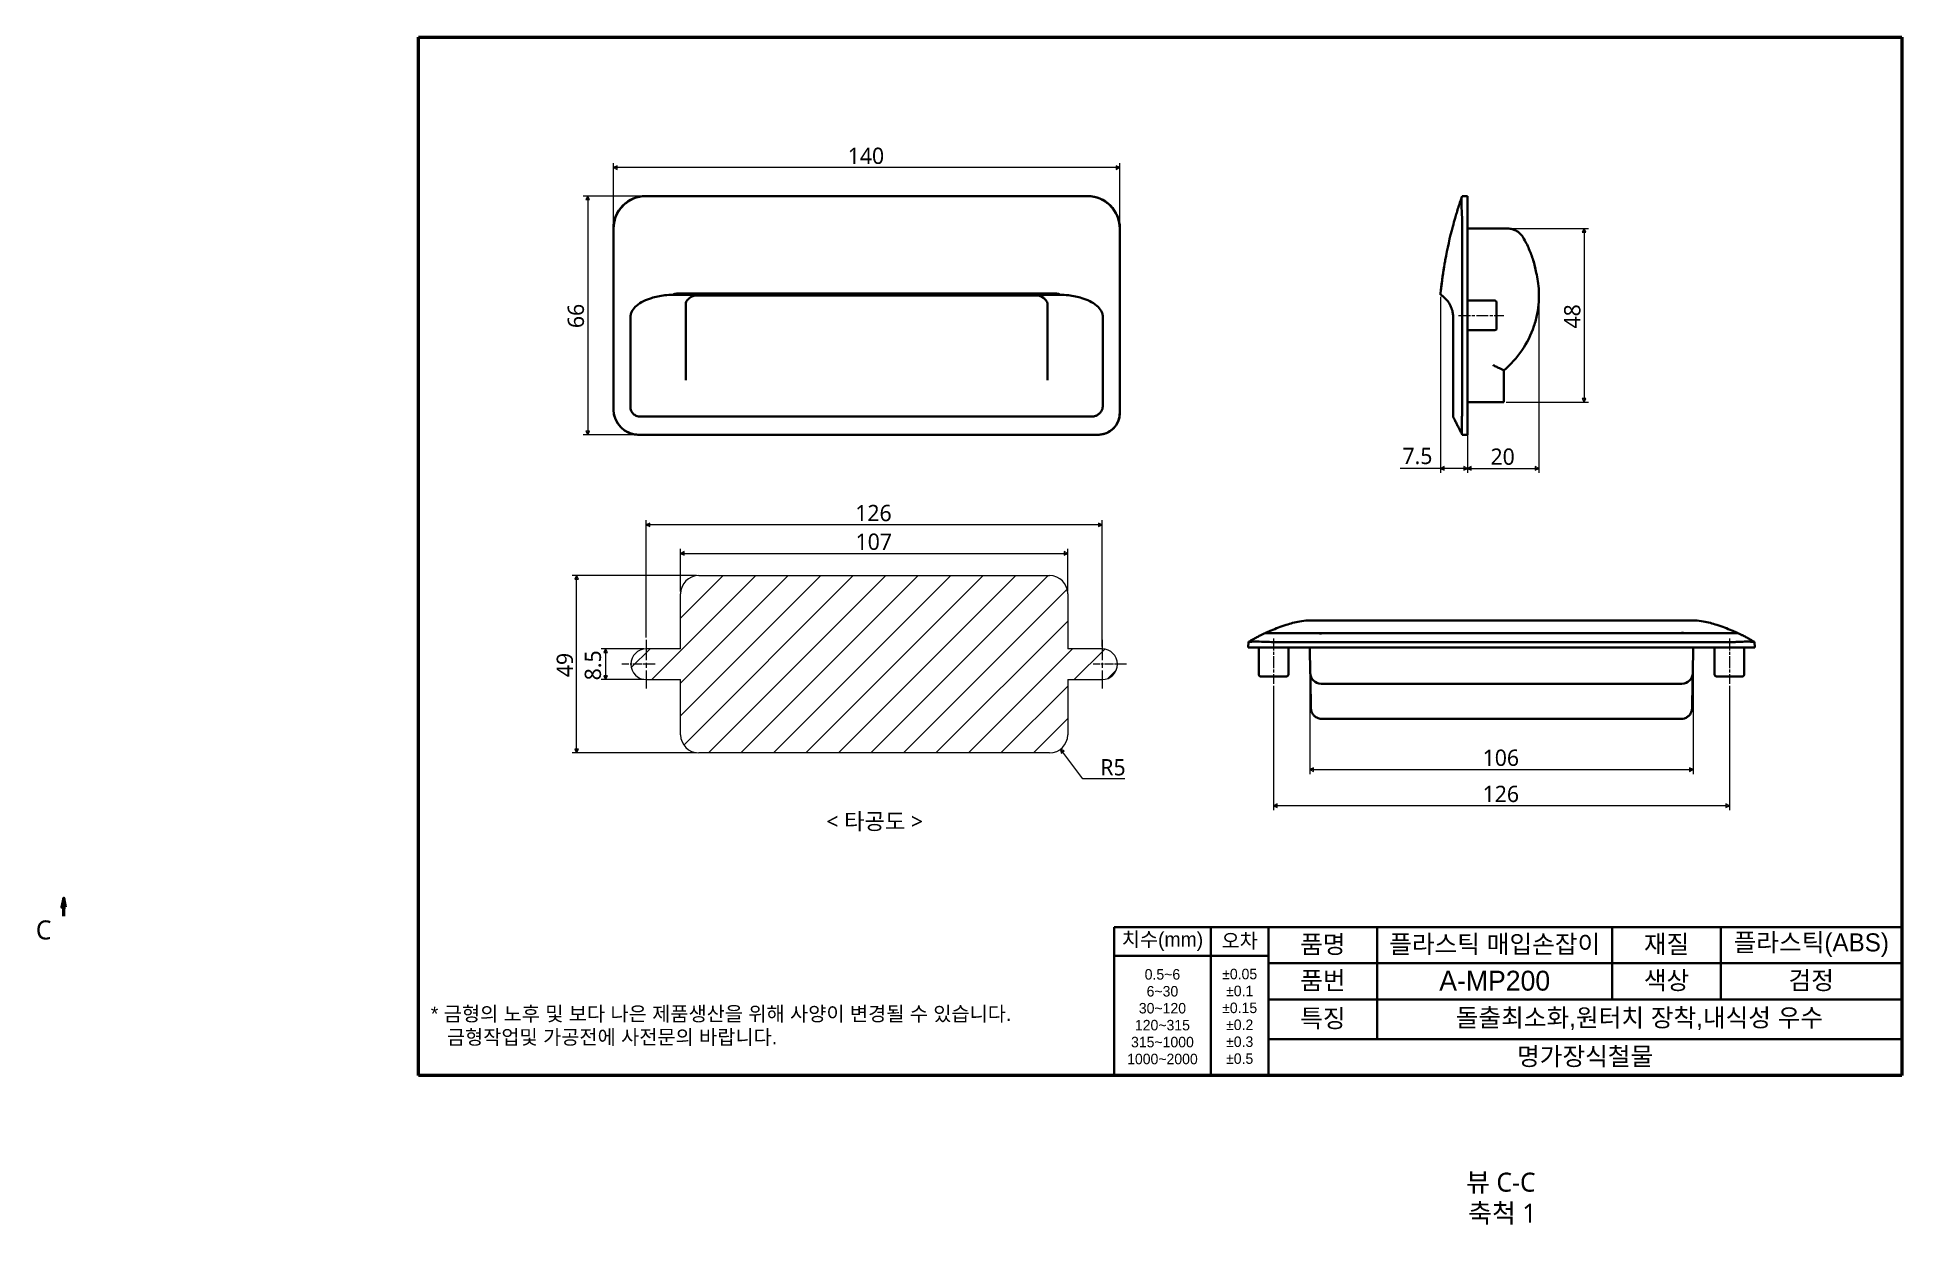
# Model space of a CAD drawing. Header units: millimetres. Extents: x -100 to 415, y -36 to 292.
import ezdxf

# ---------------------------------------------------------------- set-up
doc = ezdxf.new("R2010")
doc.units = ezdxf.units.MM
doc.linetypes.add('CHAIN', pattern=[0.7087, 0.4724, -0.0591, 0.1181, -0.0591])
doc.layers.get('0').update_dxf_attribs({"color": 3, "true_color": 0x00ff00})
doc.layers.add('MGJS  중심 표식(ISO)', color=30, linetype='Continuous', lineweight=18, true_color=0xff8000)
doc.layers.add('MGJS 중심선(ANSI)', color=30, linetype='Continuous', lineweight=18, true_color=0xff8000)
for name, color, linetype, lineweight in [('MGJS 치수(ISO)', 7, 'Continuous', 18), ('경계(ISO)', 7, 'Continuous', 50), ('기호(ISO)', 7, 'Continuous', 18), ('단면선(ISO)', 7, 'CHAIN', 50), ('스케치 형상(ISO)', 7, 'Continuous', 18), ('외형선(ISO)', 7, 'Continuous', 35), ('제목(ISO)', 7, 'Continuous', 35), ('해치 (ISO)', 7, 'Continuous', 5)]:
    doc.layers.add(name, color=color, linetype=linetype, lineweight=lineweight)
doc.styles.add('MGJS 텍스트', font='NanumGothic.ttf')
doc.styles.add('레이블 문자 (ISO)', font='NanumGothic.ttf')
doc.styles.add('주 문자 (ISO)', font='NanumGothic.ttf')
doc.styles.add('지선', font='NanumGothic.ttf')
doc.dimstyles.new('MGJS', dxfattribs={"dimtxt": 4.5, "dimasz": 1, "dimexe": 1.25, "dimexo": 0.625, "dimtad": 1, "dimtoh": 1, "dimdec": 1, "dimrnd": 1e-08, "dimdsep": 46, "dimtxsty": 'MGJS 텍스트', "dimblk": 'Filled-1', "dimcen": 0.09, "dimclrd": 250, "dimclre": 250, "dimclrt": 256, "dimadec": 0, "dimazin": 1, "dimtfac": 0.7, "dimtdec": 1, "dimtmove": 0, "dimatfit": 3, "dimfxl": 1, "dimtolj": 1, "dimlwd": -1, "dimlwe": -1, "dimarcsym": 0})

msp = doc.modelspace()

# ---------------------------------------------------------------- texts
at = {"layer": '기호(ISO)', "insert": (131.12, 74.98), "char_height": 4.5, "width": 36.5507, "attachment_point": 5, "style": '주 문자 (ISO)'}
msp.add_mtext('{< 타공도 >}', dxfattribs=at)
at = {"layer": '기호(ISO)', "char_height": 5.25, "attachment_point": 7, "style": '레이블 문자 (ISO)'}
for s, insert in [('뷰 C-C', (294.6, -27.72)), ('축척 1', (295.17, -36.3))]:
    msp.add_mtext(s, dxfattribs=dict(at, insert=insert))

# ---------------------------------------------------------------- blocks, each defined once
blk = doc.blocks.new('Filled-1')
at = {"color": 0}
for p, q in [((0, 0), (-1, 0.5)), ((-1, 0.5), (-1, -0.5)), ((-1, 0), (0, 0)), ((-1, -0.5), (0, 0))]:
    blk.add_line(p, q, dxfattribs=at)
at = {"color": 0, "flags": 128}
blk.add_lwpolyline([(-1, -0.5), (0, 0), (-1, 0.5), (-1, -0.5)], dxfattribs=at)
at = {"color": 0}
blk.add_solid([(-1, -0.5), (0, 0), (-1, 0.5), (-1, -0.5)], dxfattribs=at)
blk = doc.blocks.new('*D5')
at = {"layer": 'Defpoints', "color": 0, "transparency": 16777216}
for p in [(67.95, 248.11), (51.8, 182.11), (65.95, 182.11)]:
    blk.add_point(p, dxfattribs=at)
at = {"layer": 'MGJS 치수(ISO)', "color": 250, "true_color": 0x0f0f0f, "transparency": 16777216}
for p, q in [((67.33, 248.11), (50.55, 248.11)), ((51.8, 247.11), (51.8, 183.11)), ((65.33, 182.11), (50.55, 182.11))]:
    blk.add_line(p, q, dxfattribs=at)
for p, rotation in [((51.8, 248.11), 90), ((51.8, 182.11), 270)]:
    blk.add_blockref('Filled-1', p, dxfattribs=dict(at, rotation=rotation))
at = {"layer": 'MGJS 치수(ISO)', "transparency": 16777216, "insert": (46.27, 211.6), "char_height": 4.5, "attachment_point": 1, "rotation": 90, "style": 'MGJS 텍스트'}
blk.add_mtext('\\A1;66', dxfattribs=at)
blk = doc.blocks.new('*D6')
at = {"layer": 'Defpoints', "color": 0, "transparency": 16777216}
for p in [(58.95, 255.99), (58.95, 237.24), (198.84, 237.24)]:
    blk.add_point(p, dxfattribs=at)
at = {"layer": 'MGJS 치수(ISO)', "color": 250, "true_color": 0x0f0f0f, "transparency": 16777216}
for p, q in [((58.95, 237.87), (58.95, 257.24)), ((197.84, 255.99), (59.95, 255.99)), ((198.84, 237.87), (198.84, 257.24))]:
    blk.add_line(p, q, dxfattribs=at)
at = {"layer": 'MGJS 치수(ISO)', "color": 250, "true_color": 0x0f0f0f, "transparency": 16777216, "rotation": 180}
blk.add_blockref('Filled-1', (58.95, 255.99), dxfattribs=at)
at = {"layer": 'MGJS 치수(ISO)', "color": 250, "true_color": 0x0f0f0f, "transparency": 16777216}
blk.add_blockref('Filled-1', (198.84, 255.99), dxfattribs=at)
at = {"layer": 'MGJS 치수(ISO)', "transparency": 16777216, "insert": (123.68, 261.48), "char_height": 4.5, "attachment_point": 1, "style": 'MGJS 텍스트'}
blk.add_mtext('\\A1;140', dxfattribs=at)
blk = doc.blocks.new('*D7')
at = {"layer": 'Defpoints', "color": 0, "transparency": 16777216}
for p in [(251.41, 123.28), (357.36, 123.28), (357.36, 89.53)]:
    blk.add_point(p, dxfattribs=at)
at = {"layer": 'MGJS 치수(ISO)', "color": 250, "true_color": 0x0f0f0f, "transparency": 16777216}
for p, q in [((251.41, 122.66), (251.41, 88.28)), ((357.36, 122.66), (357.36, 88.28)), ((252.41, 89.53), (356.36, 89.53))]:
    blk.add_line(p, q, dxfattribs=at)
at = {"layer": 'MGJS 치수(ISO)', "color": 250, "true_color": 0x0f0f0f, "transparency": 16777216, "rotation": 180}
blk.add_blockref('Filled-1', (251.41, 89.53), dxfattribs=at)
at = {"layer": 'MGJS 치수(ISO)', "color": 250, "true_color": 0x0f0f0f, "transparency": 16777216}
blk.add_blockref('Filled-1', (357.36, 89.53), dxfattribs=at)
at = {"layer": 'MGJS 치수(ISO)', "transparency": 16777216, "insert": (299.17, 95.06), "char_height": 4.5, "attachment_point": 1, "style": 'MGJS 텍스트'}
blk.add_mtext('\\A1;106', dxfattribs=at)
blk = doc.blocks.new('*D8')
at = {"layer": 'Defpoints', "color": 0, "transparency": 16777216}
for p in [(241.38, 113.28), (367.38, 113.28), (241.38, 79.53)]:
    blk.add_point(p, dxfattribs=at)
at = {"layer": 'MGJS 치수(ISO)', "color": 250, "true_color": 0x0f0f0f, "transparency": 16777216}
for p, q in [((241.38, 112.66), (241.38, 78.28)), ((367.38, 112.66), (367.38, 78.28)), ((366.38, 79.53), (242.38, 79.53))]:
    blk.add_line(p, q, dxfattribs=at)
at = {"layer": 'MGJS 치수(ISO)', "color": 250, "true_color": 0x0f0f0f, "transparency": 16777216, "rotation": 180}
blk.add_blockref('Filled-1', (241.38, 79.53), dxfattribs=at)
at = {"layer": 'MGJS 치수(ISO)', "color": 250, "true_color": 0x0f0f0f, "transparency": 16777216}
blk.add_blockref('Filled-1', (367.38, 79.53), dxfattribs=at)
at = {"layer": 'MGJS 치수(ISO)', "transparency": 16777216, "insert": (299.17, 85.06), "char_height": 4.5, "attachment_point": 1, "style": 'MGJS 텍스트'}
blk.add_mtext('\\A1;126', dxfattribs=at)
blk = doc.blocks.new('*D9')
at = {"layer": 'Defpoints', "color": 0, "transparency": 16777216}
for p in [(306.06, 239.11), (305.01, 191.11), (327.2, 191.11)]:
    blk.add_point(p, dxfattribs=at)
at = {"layer": 'MGJS 치수(ISO)', "color": 250, "true_color": 0x0f0f0f, "transparency": 16777216}
for p, q in [((306.68, 239.11), (328.45, 239.11)), ((327.2, 238.11), (327.2, 192.11)), ((305.63, 191.11), (328.45, 191.11))]:
    blk.add_line(p, q, dxfattribs=at)
for p, rotation in [((327.2, 239.11), 90), ((327.2, 191.11), 270)]:
    blk.add_blockref('Filled-1', p, dxfattribs=dict(at, rotation=rotation))
at = {"layer": 'MGJS 치수(ISO)', "transparency": 16777216, "insert": (321.68, 211.48), "char_height": 4.5, "attachment_point": 1, "rotation": 90, "style": 'MGJS 텍스트'}
blk.add_mtext('\\A1;48', dxfattribs=at)
blk = doc.blocks.new('*D10')
at = {"layer": 'Defpoints', "color": 0, "transparency": 16777216}
for p in [(314.72, 220.7), (295.01, 182.11), (314.72, 172.81)]:
    blk.add_point(p, dxfattribs=at)
at = {"layer": 'MGJS 치수(ISO)', "color": 250, "true_color": 0x0f0f0f, "transparency": 16777216}
for p, q in [((314.72, 220.08), (314.72, 171.56)), ((295.01, 181.48), (295.01, 171.56)), ((296.01, 172.81), (313.72, 172.81))]:
    blk.add_line(p, q, dxfattribs=at)
at = {"layer": 'MGJS 치수(ISO)', "color": 250, "true_color": 0x0f0f0f, "transparency": 16777216, "rotation": 180}
blk.add_blockref('Filled-1', (295.01, 172.81), dxfattribs=at)
at = {"layer": 'MGJS 치수(ISO)', "color": 250, "true_color": 0x0f0f0f, "transparency": 16777216}
blk.add_blockref('Filled-1', (314.72, 172.81), dxfattribs=at)
at = {"layer": 'MGJS 치수(ISO)', "transparency": 16777216, "insert": (301.34, 178.31), "char_height": 4.5, "attachment_point": 1, "style": 'MGJS 텍스트'}
blk.add_mtext('\\A1;20', dxfattribs=at)
blk = doc.blocks.new('*D11')
at = {"layer": 'Defpoints', "color": 0, "transparency": 16777216}
for p in [(295.01, 239.11), (287.53, 220.83), (287.53, 172.81)]:
    blk.add_point(p, dxfattribs=at)
at = {"layer": 'MGJS 치수(ISO)', "color": 250, "true_color": 0x0f0f0f, "transparency": 16777216}
for p, q in [((295.01, 238.48), (295.01, 171.56)), ((287.53, 220.2), (287.53, 171.56)), ((287.53, 172.81), (276.38, 172.81)), ((294.01, 172.81), (288.53, 172.81))]:
    blk.add_line(p, q, dxfattribs=at)
at = {"layer": 'MGJS 치수(ISO)', "color": 250, "true_color": 0x0f0f0f, "transparency": 16777216, "rotation": 180}
blk.add_blockref('Filled-1', (287.53, 172.81), dxfattribs=at)
at = {"layer": 'MGJS 치수(ISO)', "color": 250, "true_color": 0x0f0f0f, "transparency": 16777216}
blk.add_blockref('Filled-1', (295.01, 172.81), dxfattribs=at)
at = {"layer": 'MGJS 치수(ISO)', "transparency": 16777216, "insert": (277.01, 178.51), "char_height": 4.5, "attachment_point": 1, "style": 'MGJS 텍스트'}
blk.add_mtext('\\A1;7.5', dxfattribs=at)
blk = doc.blocks.new('2dTransSection0')
at = {"layer": '단면선(ISO)', "linetype": 'Continuous'}
for p, q in [((-93.03, 54.01), (-93.53, 51.51)), ((-93.03, 51.51), (-93.03, 54.01)), ((-92.53, 51.51), (-93.03, 54.01)), ((-93.53, 51.51), (-92.53, 51.51)), ((-93.03, 49.01), (-93.03, 51.51))]:
    blk.add_line(p, q, dxfattribs=at)
at = {"layer": '단면선(ISO)', "linetype": 'Continuous', "flags": 128}
blk.add_lwpolyline([(-92.53, 51.51), (-93.03, 54.01), (-93.53, 51.51), (-92.53, 51.51)], dxfattribs=at)
at = {"layer": '단면선(ISO)'}
blk.add_solid([(-92.53, 51.51), (-93.03, 54.01), (-93.53, 51.51), (-92.53, 51.51)], dxfattribs=at)
at = {"layer": '단면선(ISO)', "insert": (-100.75, 42.51), "char_height": 5.25, "attachment_point": 7, "style": '레이블 문자 (ISO)'}
blk.add_mtext('C', dxfattribs=at)
blk = doc.blocks.new('*D13')
at = {"layer": 'Defpoints', "color": 0, "transparency": 16777216}
for p in [(67.98, 157.2), (67.98, 125.42), (193.98, 122.92)]:
    blk.add_point(p, dxfattribs=at)
at = {"layer": 'MGJS 치수(ISO)', "color": 250, "true_color": 0x0f0f0f, "transparency": 16777216}
for p, q in [((67.98, 126.05), (67.98, 158.45)), ((192.98, 157.2), (68.98, 157.2)), ((193.98, 123.55), (193.98, 158.45))]:
    blk.add_line(p, q, dxfattribs=at)
at = {"layer": 'MGJS 치수(ISO)', "color": 250, "true_color": 0x0f0f0f, "transparency": 16777216, "rotation": 180}
blk.add_blockref('Filled-1', (67.98, 157.2), dxfattribs=at)
at = {"layer": 'MGJS 치수(ISO)', "color": 250, "true_color": 0x0f0f0f, "transparency": 16777216}
blk.add_blockref('Filled-1', (193.98, 157.2), dxfattribs=at)
at = {"layer": 'MGJS 치수(ISO)', "transparency": 16777216, "insert": (125.76, 162.72), "char_height": 4.5, "attachment_point": 1, "style": 'MGJS 텍스트'}
blk.add_mtext('\\A1;126', dxfattribs=at)
blk = doc.blocks.new('*D14')
at = {"layer": 'Defpoints', "color": 0, "transparency": 16777216}
for p in [(67.98, 122.92), (56.73, 114.42), (67.98, 114.42)]:
    blk.add_point(p, dxfattribs=at)
at = {"layer": 'MGJS 치수(ISO)', "color": 250, "true_color": 0x0f0f0f, "transparency": 16777216}
for p, q in [((67.36, 122.92), (55.48, 122.92)), ((56.73, 121.92), (56.73, 115.42)), ((67.36, 114.42), (55.48, 114.42))]:
    blk.add_line(p, q, dxfattribs=at)
for p, rotation in [((56.73, 122.92), 90), ((56.73, 114.42), 270)]:
    blk.add_blockref('Filled-1', p, dxfattribs=dict(at, rotation=rotation))
at = {"layer": 'MGJS 치수(ISO)', "transparency": 16777216, "insert": (50.97, 114.22), "char_height": 4.5, "attachment_point": 1, "rotation": 90, "style": 'MGJS 텍스트'}
blk.add_mtext('\\A1;8.5', dxfattribs=at)
blk = doc.blocks.new('*D15')
at = {"layer": 'Defpoints', "color": 0, "transparency": 16777216}
for p in [(48.73, 143.17), (82.48, 143.17), (82.48, 94.17)]:
    blk.add_point(p, dxfattribs=at)
at = {"layer": 'MGJS 치수(ISO)', "color": 250, "true_color": 0x0f0f0f, "transparency": 16777216}
for p, q in [((81.86, 143.17), (47.48, 143.17)), ((48.73, 95.17), (48.73, 142.17)), ((81.86, 94.17), (47.48, 94.17))]:
    blk.add_line(p, q, dxfattribs=at)
for p, rotation in [((48.73, 143.17), 90), ((48.73, 94.17), 270)]:
    blk.add_blockref('Filled-1', p, dxfattribs=dict(at, rotation=rotation))
at = {"layer": 'MGJS 치수(ISO)', "transparency": 16777216, "insert": (43.21, 115.08), "char_height": 4.5, "attachment_point": 1, "rotation": 90, "style": 'MGJS 텍스트'}
blk.add_mtext('\\A1;49', dxfattribs=at)
blk = doc.blocks.new('*D16')
at = {"layer": 'Defpoints', "color": 0, "transparency": 16777216}
for p in [(179.48, 99.17), (182.49, 95.18)]:
    blk.add_point(p, dxfattribs=at)
at = {"layer": 'MGJS 치수(ISO)', "color": 250, "true_color": 0x0f0f0f, "transparency": 16777216}
for p, q in [((188.67, 86.96), (183.09, 94.38)), ((200.27, 86.96), (188.67, 86.96))]:
    blk.add_line(p, q, dxfattribs=at)
at = {"layer": 'MGJS 치수(ISO)', "color": 250, "true_color": 0x0f0f0f, "transparency": 16777216, "rotation": 126.9646894445019}
blk.add_blockref('Filled-1', (182.49, 95.18), dxfattribs=at)
at = {"layer": 'MGJS 치수(ISO)', "transparency": 16777216, "insert": (193.49, 92.43), "char_height": 4.5, "attachment_point": 1, "style": 'MGJS 텍스트'}
blk.add_mtext('\\A1;R5', dxfattribs=at)
blk = doc.blocks.new('경계 용지5-a3')
at = {"layer": '경계(ISO)'}
for p, q in [((5, 292), (415, 292)), ((5, 5), (5, 292)), ((415, 292), (415, 5)), ((415, 5), (5, 5))]:
    blk.add_line(p, q, dxfattribs=at)
at = {"layer": '경계(ISO)', "insert": (8.43, 15.36), "char_height": 4, "width": 359.8621, "attachment_point": 4, "line_spacing_factor": 0.967965, "style": '지선'}
blk.add_mtext('\\f나눔고딕|b0|i0;\\H4.0000;* 금형의 노후 및 보다 나은 제품생산을 위해 사양이 변경될 수 있습니다.\\P   금형작업및 가공전에 사전문의 바랍니다.\\P ', dxfattribs=at)
blk = doc.blocks.new('제목 블록 기본4오차')
at = {"layer": '제목(ISO)'}
for p, q in [((8.01, 168.27), (225.72, 168.27)), ((8.01, 168.27), (8.01, 127.27)), ((34.75, 168.27), (34.75, 127.27)), ((50.72, 168.27), (50.72, 127.27)), ((80.72, 168.27), (80.72, 137.27)), ((145.72, 168.27), (145.72, 148.27)), ((175.72, 168.27), (175.72, 148.27)), ((225.72, 168.27), (225.72, 127.27)), ((8.01, 160.27), (50.72, 160.27)), ((50.72, 158.27), (225.72, 158.27)), ((50.72, 148.27), (225.72, 148.27)), ((50.72, 137.27), (225.72, 137.27)), ((8.01, 127.27), (225.72, 127.27))]:
    blk.add_line(p, q, dxfattribs=at)
at = {"layer": '제목(ISO)', "attachment_point": 5, "style": '지선'}
for s, insert, char_height in [('\\f나눔고딕|b0|i0;\\H4.0000;치수(mm)', (21.38, 164.27), 4), ('\\f나눔고딕|b0|i0;\\H4.0000;오차', (42.73, 164.27), 4), ('\\f나눔고딕|b0|i0;\\H5.0000;품명', (65.72, 163.27), 5), ('\\f나눔고딕|b0|i0;\\H5.0000;재질', (160.72, 163.27), 5), ('\\f나눔고딕|b0|i0;\\H5.0000;품번', (65.72, 153.27), 5), ('\\f나눔고딕|b0|i0;\\H5.0000;색상', (160.72, 153.27), 5)]:
    blk.add_mtext(s, dxfattribs=dict(at, insert=insert, char_height=char_height))
for s, insert, char_height, width in [('\\f나눔고딕|b0|i0;\\H5.0000;플라스틱 매입손잡이', (113.22, 163.27), 5, 66.7889), ('\\f나눔고딕|b0|i0;\\H5.0000;플라스틱(ABS)', (200.72, 163.27), 5, 46.7456), ('\\f나눔고딕|b0|i0;\\H5.5000;A-MP200', (113.22, 153.4), 5.5, 44.8609), ('\\f나눔고딕|b0|i0;\\H5.0000;검정', (200.72, 153.27), 5, 48.5544), ('\\f나눔고딕|b0|i0;\\H5.0000;특징', (65.72, 142.77), 5, 21.7972), ('\\f나눔고딕|b0|i0;\\H5.0000;돌출최소화,원터치 장착,내식성 우수', (153.22, 142.77), 5, 115.519), ('\\f나눔고딕|b0|i0;\\H5.0000;명가장식철물', (138.22, 132.27), 5, 67.4543)]:
    blk.add_mtext(s, dxfattribs=dict(at, insert=insert, char_height=char_height, width=width))
at = {"layer": '제목(ISO)', "char_height": 2.9, "attachment_point": 5, "line_spacing_factor": 0.967965, "style": '지선'}
for s, insert, width in [('\\f나눔고딕|b0|i0;\\H2.9000;0.5~6\\P6~30\\P30~120\\P120~315\\P315~1000\\P1000~2000', (21.38, 143.47), 29.3423), ('\\f나눔고딕|b0|i0;\\H2.9000;±0.05\\P±0.1\\P±0.15\\P±0.2\\P±0.3\\P±0.5', (42.73, 143.57), 29.7456)]:
    blk.add_mtext(s, dxfattribs=dict(at, insert=insert, width=width))
blk = doc.blocks.new('*D19')
at = {"layer": 'Defpoints', "color": 0, "transparency": 16777216}
for p in [(184.48, 149.3), (77.48, 138.17), (184.48, 138.17)]:
    blk.add_point(p, dxfattribs=at)
at = {"layer": 'MGJS 치수(ISO)', "color": 250, "true_color": 0x0f0f0f, "transparency": 16777216}
for p, q in [((77.48, 138.8), (77.48, 150.55)), ((184.48, 138.8), (184.48, 150.55)), ((78.48, 149.3), (183.48, 149.3))]:
    blk.add_line(p, q, dxfattribs=at)
at = {"layer": 'MGJS 치수(ISO)', "color": 250, "true_color": 0x0f0f0f, "transparency": 16777216, "rotation": 180}
blk.add_blockref('Filled-1', (77.48, 149.3), dxfattribs=at)
at = {"layer": 'MGJS 치수(ISO)', "color": 250, "true_color": 0x0f0f0f, "transparency": 16777216}
blk.add_blockref('Filled-1', (184.48, 149.3), dxfattribs=at)
at = {"layer": 'MGJS 치수(ISO)', "transparency": 16777216, "insert": (125.84, 154.79), "char_height": 4.5, "attachment_point": 1, "style": 'MGJS 텍스트'}
blk.add_mtext('\\A1;107', dxfattribs=at)

# ---------------------------------------------------------------- dimensions: what is measured, and where the dimension line sits
at = {"layer": 'MGJS 치수(ISO)', "color": 250, "true_color": 0x0f0f0f}
dim = msp.add_linear_dim(base=(58.95, 255.99), p1=(198.84, 237.24), p2=(58.95, 237.24), dimstyle='MGJS', override={"dimtoh": 0, "dimdec": 0, "dimtp": 0, "dimtm": 0, "dimtdec": 1, "dimtofl": 0, "dimatfit": 1}, dxfattribs=at)
dim.commit()
dim.dimension.update_dxf_attribs({"geometry": '*D6', "text_midpoint": (128.9, 255.99), "dimtype": 160})
for base, p1, p2, angle, override, picture, middle in [((51.8, 182.11), (67.95, 248.11), (65.95, 182.11), 270, {"dimtoh": 0, "dimdec": 1, "dimtp": 0, "dimtm": 0, "dimtdec": 1, "dimtofl": 0, "dimatfit": 1}, '*D5', (51.8, 215.11)), ((287.53, 172.81), (295.01, 239.11), (287.53, 220.83), 180, {"dimtoh": 0, "dimdec": 1, "dimtp": 0, "dimtm": 0, "dimtdec": 1, "dimtofl": 0, "dimatfit": 2}, '*D11', (281.43, 172.81)), ((327.2, 191.11), (306.06, 239.11), (305.01, 191.11), 90, {"dimtoh": 0, "dimdec": 1, "dimtp": 0, "dimtm": 0, "dimtdec": 1, "dimtofl": 0, "dimatfit": 1}, '*D9', (327.2, 215.11)), ((314.72, 172.81), (295.01, 182.11), (314.72, 220.7), 180, {"dimtoh": 0, "dimdec": 0, "dimtp": 0, "dimtm": 0, "dimtdec": 1, "dimtofl": 0, "dimatfit": 1}, '*D10', (304.86, 172.81)), ((67.98, 157.2), (193.98, 122.92), (67.98, 125.42), 180, {"dimtoh": 0, "dimdec": 1, "dimtp": 0, "dimtm": 0, "dimtdec": 1, "dimtofl": 0, "dimatfit": 1}, '*D13', (130.98, 157.2)), ((184.48, 149.3), (77.48, 138.17), (184.48, 138.17), 180, {"dimtoh": 0, "dimdec": 1, "dimtp": 0, "dimtm": 0, "dimtdec": 1, "dimtofl": 0, "dimatfit": 1}, '*D19', (130.98, 149.3)), ((48.73, 143.17), (82.48, 94.17), (82.48, 143.17), 90, {"dimtoh": 0, "dimdec": 1, "dimtp": 0, "dimtm": 0, "dimtdec": 1, "dimtofl": 0, "dimatfit": 1}, '*D15', (48.73, 118.67)), ((56.73, 114.42), (67.98, 122.92), (67.98, 114.42), 270, {"dimtoh": 0, "dimdec": 1, "dimtp": 0, "dimtm": 0, "dimtdec": 1, "dimtofl": 0, "dimatfit": 1}, '*D14', (56.73, 118.67)), ((357.36, 89.53), (251.41, 123.28), (357.36, 123.28), 180, {"dimtoh": 0, "dimdec": 0, "dimtp": 0, "dimtm": 0, "dimtdec": 1, "dimtofl": 0, "dimatfit": 1}, '*D7', (304.38, 89.53)), ((241.38, 79.53), (367.38, 113.28), (241.38, 113.28), 180, {"dimtoh": 0, "dimdec": 1, "dimtp": 0, "dimtm": 0, "dimtdec": 1, "dimtofl": 0, "dimatfit": 1}, '*D8', (304.38, 79.53))]:
    dim = msp.add_linear_dim(base=base, p1=p1, p2=p2, angle=angle, dimstyle='MGJS', override=override, dxfattribs=at)
    dim.commit()
    dim.dimension.update_dxf_attribs({"geometry": picture, "text_midpoint": middle, "dimtype": 160})
dim = msp.add_radius_dim(center=(179.48, 99.17), mpoint=(182.49, 95.18), dimstyle='MGJS', override={"dimtih": 1, "dimdec": 1, "dimcen": 0, "dimtp": 0, "dimtm": 0, "dimtdec": 1, "dimtofl": 0}, dxfattribs=at)
dim.commit()
dim.dimension.update_dxf_attribs({"geometry": '*D16', "text_midpoint": (196.88, 86.96), "dimtype": 164})

# ---------------------------------------------------------------- hatches: boundary and pattern name
at = {"layer": '해치 (ISO)'}
h = msp.add_hatch(dxfattribs=at)
h.set_pattern_fill('ANSI31', color=256, scale=50.8, style=0)
h.set_pattern_definition([(45, (0, 0), (-4.49013, 4.49013), [])])
edge = h.paths.add_edge_path()
edge.add_line((67.98, 122.92), (77.48, 122.92))
edge.add_line((77.48, 122.92), (77.48, 138.17))
edge.add_arc((82.48, 138.17), 5, 90, 180, ccw=False)
edge.add_line((82.48, 143.17), (179.48, 143.17))
edge.add_arc((179.48, 138.17), 5, 0, 90, ccw=False)
edge.add_line((184.48, 138.17), (184.48, 122.92))
edge.add_line((184.48, 122.92), (193.98, 122.92))
edge.add_arc((193.98, 118.67), 4.25, -90, 90, ccw=False)
edge.add_line((193.98, 114.42), (184.48, 114.42))
edge.add_line((184.48, 114.42), (184.48, 99.17))
edge.add_arc((179.48, 99.17), 5, -90, 0, ccw=False)
edge.add_line((179.48, 94.17), (82.48, 94.17))
edge.add_arc((82.48, 99.17), 5, 180, 270, ccw=False)
edge.add_line((77.48, 99.17), (77.48, 114.42))
edge.add_line((77.48, 114.42), (67.98, 114.42))
edge.add_arc((67.98, 118.67), 4.25, 90, 270, ccw=False)

# ---------------------------------------------------------------- linework, layer by layer
at = {"layer": 'MGJS  중심 표식(ISO)', "linetype": 'CHAIN', "ltscale": 11.993792}
for p, q in [((67.98, 125.42), (67.98, 111.92)), ((193.98, 125.42), (193.98, 111.92))]:
    msp.add_line(p, q, dxfattribs=at)
at = {"layer": 'MGJS  중심 표식(ISO)', "linetype": 'CHAIN', "ltscale": 5.138509}
for p, q in [((70.48, 118.67), (61.23, 118.67)), ((200.73, 118.67), (191.48, 118.67))]:
    msp.add_line(p, q, dxfattribs=at)
at = {"layer": 'MGJS 중심선(ANSI)', "linetype": 'CHAIN', "ltscale": 6.943966}
for p, q in [((292.51, 215.11), (305.01, 215.11)), ((241.38, 125.78), (241.38, 113.28)), ((367.38, 125.78), (367.38, 113.28))]:
    msp.add_line(p, q, dxfattribs=at)
at = {"layer": '스케치 형상(ISO)'}
for p, q in [((82.48, 143.17), (179.48, 143.17)), ((77.48, 122.92), (77.48, 138.17)), ((184.48, 138.17), (184.48, 122.92)), ((77.48, 122.92), (67.98, 122.92)), ((193.98, 122.92), (184.48, 122.92)), ((67.98, 114.42), (77.48, 114.42)), ((77.48, 99.17), (77.48, 114.42)), ((184.48, 114.42), (193.98, 114.42)), ((184.48, 114.42), (184.48, 99.17)), ((179.48, 94.17), (82.48, 94.17))]:
    msp.add_line(p, q, dxfattribs=at)
for centre, radius, start, end in [((82.48, 138.17), 5, 90, 180), ((179.48, 138.17), 5, 0, 90), ((67.98, 118.67), 4.25, 90, 270), ((193.98, 118.67), 4.25, 270, 90), ((82.48, 99.17), 5, 180, 270), ((179.48, 99.17), 5, 270, 0)]:
    msp.add_arc(centre, radius, start, end, dxfattribs=at)
at = {"layer": '외형선(ISO)'}
for p, q in [((67.9, 248.11), (67.95, 248.11)), ((67.95, 248.11), (189.84, 248.11)), ((189.84, 248.11), (189.89, 248.11)), ((293.5, 248.11), (295.01, 248.11)), ((295.01, 239.11), (295.01, 248.11)), ((58.9, 239.11), (58.9, 189.11)), ((58.95, 237.24), (58.95, 189.11)), ((198.84, 237.24), (198.84, 188.11)), ((198.9, 188.11), (198.9, 239.11)), ((293.47, 237.24), (293.47, 188.11)), ((295.01, 188.11), (295.01, 239.11)), ((295.01, 239.11), (306.06, 239.11)), ((75.41, 220.83), (182.39, 220.83)), ((76.4, 221.13), (181.39, 221.13)), ((81.9, 220.61), (175.9, 220.61)), ((178.9, 214.6), (178.9, 218.05)), ((295.01, 219.21), (302.51, 219.21)), ((303.01, 211.51), (303.01, 218.71)), ((63.61, 214.6), (63.61, 189.82)), ((194.18, 214.6), (194.18, 190.27)), ((291.01, 214.6), (291.01, 190.27)), ((295.01, 211.01), (302.51, 211.01)), ((305, 199.9), (305, 194.63)), ((305.01, 191.11), (295.01, 191.11)), ((305, 194.63), (305.01, 194.63)), ((305.01, 194.63), (305.01, 191.11)), ((66.37, 187.11), (190.9, 187.11)), ((295.01, 182.11), (295.01, 188.11)), ((65.95, 182.11), (65.9, 182.11)), ((65.95, 182.11), (192.84, 182.11)), ((192.89, 182.11), (192.84, 182.11)), ((293.49, 182.14), (293.51, 182.11)), ((295.01, 182.11), (293.51, 182.11)), ((250.89, 130.76), (357.87, 130.76)), ((234.44, 124.82), (234.38, 123.28)), ((241.44, 124.78), (368.33, 124.78)), ((241.86, 127.28), (366.39, 127.28)), ((354.38, 127.28), (354.38, 127.58)), ((374.38, 123.28), (374.33, 124.82)), ((234.38, 123.28), (241.39, 123.28)), ((237.28, 123.28), (237.28, 115.78)), ((241.39, 123.28), (368.38, 123.28)), ((245.48, 123.28), (245.48, 115.78)), ((251.41, 123.28), (251.53, 116.23)), ((357.23, 116.23), (357.36, 123.28)), ((363.28, 123.28), (363.28, 115.78)), ((368.38, 123.28), (374.38, 123.28)), ((371.48, 123.28), (371.48, 115.78)), ((237.78, 115.28), (244.98, 115.28)), ((363.78, 115.28), (370.98, 115.28)), ((254.58, 113.28), (354.18, 113.28)), ((254.7, 103.57), (354.06, 103.57))]:
    msp.add_line(p, q, dxfattribs=at)
for centre, radius, start, end in [((81.9, 217.61), 3, 90, 128.8073), ((175.9, 217.61), 3, 51.1665, 90), ((302.51, 218.71), 0.5, 0, 90), ((302.51, 211.51), 0.5, 270, 0), ((237.78, 115.78), 0.5, 180, 270), ((244.98, 115.78), 0.5, 270, 0), ((254.53, 116.28), 3, 181, 270), ((354.23, 116.28), 3, 270, 359), ((363.78, 115.78), 0.5, 180, 270), ((370.98, 115.78), 0.5, 270, 0)]:
    msp.add_arc(centre, radius, start, end, dxfattribs=at)
for centre, major_axis, ratio, start_param, end_param in [((67.9, 239.11), (-9.01, 0), 0.999391, 4.712389, 6.283185), ((189.89, 239.11), (9.01, 0), 0.999391, 0, 1.570796), ((199.69, 247.68), (-0.26, -34.69), 0.023298, 4.962355, 5.018229), ((317.74, 247.68), (-12.16, -33.86), 0.620171, 5.18125, 5.237124), ((78.9, 214.56), (0, 7.88), 0.00001, 1.110736, 1.565033), ((287.67, 220.67), (10.26, 25.03), 1, 4.226338, 4.780224), ((65.9, 189.11), (-7, 0), 0.999391, 0, 1.570796), ((63.99, 189.11), (0, -5.88), 0.857906, 4.712397, 4.775522), ((192.89, 188.11), (6, 0), 0.999391, 4.712389, 6.283185), ((65.95, 187.7), (6.26, 0), 0.89433, 4.608175, 4.712439), ((192.74, 188.11), (4.37, -4.19), 0.982686, 5.484703, 5.589995), ((239.48, 127.84), (-5.04, -3.02), 0.00001, 6.220058, 6.283185), ((242.27, 125.2), (-5.65, 0.76), 0.159712, 6.062875, 6.062928), ((241.44, 127.58), (6.26, 0), 0.447408, 4.608147, 4.71241), ((254.38, 134.66), (0, 7.89), 0.00001, 3.321186, 3.411233), ((368.22, 127.78), (6, -0.07), 0.499493, 4.735639, 4.840931), ((365.68, 122.65), (6.95, 2.82), 0.381946, 0.311007, 0.31828), ((254.68, 107.8), (-3, -0.05), 0.948802, 6.283042, 6.283047), ((354.09, 107.8), (3, -0.05), 0.948802, 0.000187, 0.000191)]:
    msp.add_ellipse(centre, major_axis=major_axis, ratio=ratio, start_param=start_param, end_param=end_param, dxfattribs=at)
for points, knots in [([(58.95, 239.11), (58.95, 240.18), (59.14, 241.24), (59.84, 243.13), (60.31, 243.95), (61.52, 245.47), (62.26, 246.15), (63.97, 247.24), (64.92, 247.64), (65.91, 247.87)], [-1.212874, -1.212874, -1.212874, -1.212874, -0.89047, -0.89047, -0.60784, -0.60784, -0.307494, -0.307494, -0.000001, -0.000001, -0.000001, -0.000001]), ([(191.88, 247.87), (192.88, 247.64), (193.84, 247.23), (195.55, 246.13), (196.3, 245.44), (197.5, 243.92), (197.96, 243.1), (198.66, 241.23), (198.85, 240.17), (198.84, 239.11)], [-1.211355, -1.211355, -1.211355, -1.211355, -0.90201, -0.90201, -0.599777, -0.599777, -0.319561, -0.319561, -0.000001, -0.000001, -0.000001, -0.000001]), ([(290.92, 239.71), (291.11, 240.45), (291.33, 241.22), (291.55, 242), (291.69, 242.49), (291.84, 242.98), (291.99, 243.48), (292.3, 244.51), (292.64, 245.57), (293, 246.66), (293.14, 247.06), (293.28, 247.46), (293.42, 247.87)], [0.758188, 0.758188, 0.758188, 0.758188, 0.8302861, 0.8302861, 0.8302861, 0.875, 0.875, 0.875, 0.9664248, 0.9664248, 0.9664248, 1, 1, 1, 1]), ([(293.42, 247.87), (293.34, 247.64), (293.29, 247.23), (293.27, 246.13), (293.3, 245.44), (293.38, 243.92), (293.44, 243.1), (293.53, 241.23), (293.55, 240.17), (293.51, 239.11)], [-1.211355, -1.211355, -1.211355, -1.211355, -0.90201, -0.90201, -0.599777, -0.599777, -0.319561, -0.319561, -0.000001, -0.000001, -0.000001, -0.000001]), ([(58.95, 237.24), (58.95, 237.55), (58.95, 237.86), (58.95, 238.48), (58.95, 238.79), (58.95, 239.11)], [-0.1864211, -0.1864211, -0.1864211, -0.1864211, -0.0935983, -0.0935983, -0.000001, -0.000001, -0.000001, -0.000001]), ([(306.38, 239.1), (306.62, 239.08), (307.18, 239), (307.72, 238.83), (308.02, 238.7)], [0.0627391, 0.0627391, 0.0627391, 0.0627391, 0.2, 0.3887365, 0.3887365, 0.3887365, 0.3887365]), ([(308.59, 238.42), (308.72, 238.34), (309.14, 238.07), (309.78, 237.5), (310.19, 236.94), (310.37, 236.64)], [0.5107817, 0.5107817, 0.5107817, 0.5107817, 0.6, 0.8, 0.9999971, 0.9999971, 0.9999971, 0.9999971]), ([(310.37, 236.64), (310.98, 235.59), (311.52, 234.53), (311.98, 233.48), (312.44, 232.44), (312.81, 231.43), (313.15, 230.35)], [0, 0, 0, 0, 0.3333333, 0.3333333, 0.3333333, 0.6663749, 0.6663749, 0.6663749, 0.6663749]), ([(288.06, 225.56), (288.09, 225.8), (288.13, 226.05), (288.16, 226.3), (288.2, 226.55), (288.24, 226.82), (288.28, 227.08), (288.38, 227.76), (288.5, 228.47), (288.62, 229.2), (288.68, 229.57), (288.75, 229.94), (288.82, 230.32), (288.82, 230.35), (288.83, 230.37), (288.83, 230.39)], [0.2166276, 0.2166276, 0.2166276, 0.2166276, 0.25, 0.25, 0.25, 0.2847532, 0.2847532, 0.2847532, 0.375, 0.375, 0.375, 0.4210856, 0.4210856, 0.4210856, 0.4236366, 0.4236366, 0.4236366, 0.4236366]), ([(313.99, 226.9), (314.17, 226.16), (314.33, 225.37), (314.45, 224.53), (314.57, 223.68), (314.66, 222.8), (314.7, 221.85), (314.74, 220.91), (314.73, 219.91), (314.66, 218.85), (314.59, 217.8), (314.45, 216.7), (314.24, 215.57), (314.02, 214.44), (313.73, 213.29), (313.34, 212.13)], [0, 0, 0, 0, 0.2, 0.2, 0.2, 0.4, 0.4, 0.4, 0.6, 0.6, 0.6, 0.8, 0.8, 0.8, 1, 1, 1, 1]), ([(287.53, 221.13), (287.54, 221.21), (287.55, 221.28), (287.56, 221.36), (287.63, 222.08), (287.71, 222.84), (287.81, 223.61), (287.81, 223.67), (287.82, 223.73), (287.83, 223.79)], [0.0000002, 0.0000002, 0.0000002, 0.0000002, 0.0120442, 0.0120442, 0.0120442, 0.125, 0.125, 0.125, 0.1335265, 0.1335265, 0.1335265, 0.1335265]), ([(71.16, 220.35), (70.57, 220.22), (69.98, 220.07), (68.65, 219.66), (67.92, 219.39), (66.53, 218.71), (65.87, 218.32), (64.82, 217.41), (64.39, 216.93), (63.94, 216.11), (63.82, 215.81), (63.65, 215.22), (63.61, 214.91), (63.61, 214.6)], [-3.444746, -3.444746, -3.444746, -3.444746, -3.256549, -3.256549, -3.004419, -3.004419, -2.752289, -2.752289, -2.568477, -2.568477, -2.476571, -2.476571, -2.384665, -2.384665, -2.384665, -2.384665]), ([(71.16, 220.35), (71.8, 220.49), (72.47, 220.59), (73.88, 220.75), (74.64, 220.8), (75.41, 220.83)], [-0.4338343, -0.4338343, -0.4338343, -0.4338343, -0.2286046, -0.2286046, -0.0000009, -0.0000009, -0.0000009, -0.0000009]), ([(76.4, 221.13), (76.22, 221.13), (76.05, 221.11), (75.71, 221), (75.55, 220.93), (75.41, 220.83)], [-0.106159, -0.106159, -0.106159, -0.106159, -0.053045, -0.053045, -0.0000011, -0.0000011, -0.0000011, -0.0000011]), ([(80.02, 219.95), (79.67, 219.67), (79.35, 219.4), (78.99, 218.77), (78.9, 218.42), (78.9, 218.05)], [0, 0, 0, 0, 0.1547242, 0.1547242, 0.284475, 0.284475, 0.284475, 0.284475]), ([(178.9, 218.05), (178.9, 218.3), (178.85, 218.54), (178.7, 218.98), (178.58, 219.18), (178.25, 219.57), (178.01, 219.75), (177.78, 219.95)], [0, 0, 0, 0, 0.0880638, 0.0880638, 0.1777218, 0.1777218, 0.2853324, 0.2853324, 0.2853324, 0.2853324]), ([(182.39, 220.83), (182.24, 220.93), (182.08, 221), (181.74, 221.11), (181.57, 221.13), (181.39, 221.13)], [-0.1061466, -0.1061466, -0.1061466, -0.1061466, -0.0531092, -0.0531092, -0.0000011, -0.0000011, -0.0000011, -0.0000011]), ([(182.39, 220.83), (183.15, 220.8), (183.91, 220.75), (185.32, 220.59), (185.99, 220.49), (186.63, 220.35)], [-0.4322253, -0.4322253, -0.4322253, -0.4322253, -0.2044683, -0.2044683, -0.0000015, -0.0000015, -0.0000015, -0.0000015]), ([(194.18, 214.6), (194.18, 214.91), (194.14, 215.22), (193.98, 215.81), (193.86, 216.11), (193.4, 216.93), (192.97, 217.41), (191.92, 218.32), (191.26, 218.71), (189.87, 219.39), (189.14, 219.66), (187.81, 220.07), (187.23, 220.22), (186.63, 220.35)], [-7.153996, -7.153996, -7.153996, -7.153996, -7.06209, -7.06209, -6.970184, -6.970184, -6.786373, -6.786373, -6.534242, -6.534242, -6.282112, -6.282112, -6.093913, -6.093913, -6.093913, -6.093913]), ([(287.53, 220.83), (287.53, 220.93), (287.53, 221), (287.53, 221.11), (287.53, 221.13), (287.53, 221.13)], [-0.1061466, -0.1061466, -0.1061466, -0.1061466, -0.0531092, -0.0531092, -0.0000011, -0.0000011, -0.0000011, -0.0000011]), ([(287.53, 220.83), (287.57, 220.8), (287.65, 220.75), (287.89, 220.59), (288.04, 220.49), (288.22, 220.35)], [-0.4322253, -0.4322253, -0.4322253, -0.4322253, -0.2044683, -0.2044683, -0.0000051, -0.0000051, -0.0000051, -0.0000051]), ([(287.73, 220.7), (287.73, 220.7), (287.73, 220.7), (287.72, 220.71), (287.72, 220.71), (287.72, 220.71)], [0.1008381, 0.1008381, 0.1008381, 0.1008381, 0.1132517, 0.1132517, 0.12560867, 0.12560867, 0.12560867, 0.12560867]), ([(288.29, 220.29), (288.18, 220.38), (288.07, 220.47), (287.88, 220.6), (287.8, 220.66), (287.76, 220.68)], [0, 0, 0, 0, 0.070256, 0.070256, 0.1443504, 0.1443504, 0.1443504, 0.1443504]), ([(291.01, 214.6), (291.01, 214.91), (290.99, 215.22), (290.91, 215.81), (290.86, 216.11), (290.65, 216.93), (290.46, 217.41), (290.02, 218.32), (289.76, 218.71), (289.24, 219.39), (288.98, 219.66), (288.56, 220.07), (288.38, 220.22), (288.22, 220.35)], [-7.153996, -7.153996, -7.153996, -7.153996, -7.06209, -7.06209, -6.970184, -6.970184, -6.786373, -6.786373, -6.534242, -6.534242, -6.282112, -6.282112, -6.093913, -6.093913, -6.093913, -6.093913]), ([(78.9, 214.6), (78.9, 212.79), (78.9, 210.93), (78.9, 209.04), (78.9, 207.14), (78.9, 205.19), (78.9, 203.22), (78.9, 201.24), (78.9, 199.23), (78.9, 197.18)], [0, 0, 0, 0, 0.333333, 0.333333, 0.333333, 0.666667, 0.666667, 0.666667, 1, 1, 1, 1]), ([(178.9, 197.17), (178.9, 199.23), (178.9, 201.26), (178.9, 203.24), (178.9, 205.22), (178.9, 207.16), (178.9, 209.06), (178.9, 210.95), (178.9, 212.8), (178.9, 214.6)], [0, 0, 0, 0, 0.333333, 0.333333, 0.333333, 0.666667, 0.666667, 0.666667, 1, 1, 1, 1]), ([(302.06, 201.36), (302.06, 201.36), (302.06, 201.35), (302.4, 201.19), (302.73, 201.02), (303.41, 200.69), (303.74, 200.52), (304.31, 200.25), (304.55, 200.13), (304.8, 200.01), (304.87, 199.97), (304.97, 199.93), (304.99, 199.91), (305, 199.91)], [-0.4783034, -0.4783034, -0.4783034, -0.4783034, -0.4774296, -0.4774296, -0.3659791, -0.3659791, -0.2404707, -0.2404707, -0.1195257, -0.1195257, -0.057889, -0.057889, -0.0002355, -0.0002355, -0.0002355, -0.0002355]), ([(305, 199.9), (305, 199.9), (305.01, 199.9), (305.01, 199.9), (305.01, 199.9)], [0.0000367, 0.0000367, 0.0000367, 0.0000367, 0.5, 1, 1, 1, 1]), ([(291.01, 193.19), (291.01, 193.19), (291.01, 193.19), (291.01, 193.2), (291.01, 193.2), (291.01, 193.21), (291.01, 193.21), (291.01, 193.21)], [0.01691219, 0.01691219, 0.01691219, 0.01691219, 0.02187723, 0.02187723, 0.03599768, 0.03599768, 0.03609373, 0.03609373, 0.03609373, 0.03609373]), ([(291.01, 193.1), (291.01, 193.1), (291.01, 193.1), (291.01, 193.1), (291.01, 193.1), (291.01, 193.1), (291.01, 193.1), (291.01, 193.1), (291.01, 193.1), (291.01, 193.11), (291.01, 193.11), (291.01, 193.12), (291.01, 193.13), (291.01, 193.14), (291.01, 193.14), (291.01, 193.14)], [0, 0, 0, 0, 0.000010179, 0.000010179, 0.00004411, 0.00004411, 0.000179834, 0.000179834, 0.000451282, 0.000451282, 0.001537166, 0.001537166, 0.00371201, 0.00371201, 0.004602577, 0.004602577, 0.004602577, 0.004602577]), ([(65.3, 182.14), (64.56, 182.21), (63.84, 182.39), (62.31, 183.06), (61.55, 183.59), (60.31, 184.88), (59.83, 185.61), (59.18, 187.14), (59, 187.93), (58.96, 188.74)], [-1.000229, -1.000229, -1.000229, -1.000229, -0.777909, -0.777909, -0.500195, -0.500195, -0.241451, -0.241451, -0.000008, -0.000008, -0.000008, -0.000008]), ([(63.61, 189.82), (63.61, 189.64), (63.63, 189.46), (63.7, 189.1), (63.75, 188.92), (63.96, 188.43), (64.16, 188.14), (64.64, 187.66), (64.92, 187.47), (65.42, 187.26), (65.61, 187.2), (66, 187.12), (66.18, 187.11), (66.37, 187.11)], [-0.4326167, -0.4326167, -0.4326167, -0.4326167, -0.378877, -0.378877, -0.3221454, -0.3221454, -0.2184959, -0.2184959, -0.1170556, -0.1170556, -0.0561186, -0.0561186, -0.000001, -0.000001, -0.000001, -0.000001]), ([(190.9, 187.11), (191.16, 187.11), (191.43, 187.13), (191.99, 187.24), (192.28, 187.34), (192.82, 187.61), (193.07, 187.79), (193.5, 188.21), (193.68, 188.46), (193.95, 188.98), (194.05, 189.24), (194.16, 189.77), (194.18, 190.02), (194.18, 190.27)], [-0.5135064, -0.5135064, -0.5135064, -0.5135064, -0.4345004, -0.4345004, -0.3423719, -0.3423719, -0.2514672, -0.2514672, -0.160513, -0.160513, -0.0754892, -0.0754892, -0.0000056, -0.0000056, -0.0000056, -0.0000056]), ([(193.47, 182.14), (193.85, 182.18), (194.23, 182.26), (194.96, 182.48), (195.31, 182.63), (196.25, 183.12), (196.8, 183.54), (197.67, 184.5), (198.02, 185.01), (198.46, 185.96), (198.6, 186.37), (198.79, 187.19), (198.83, 187.59), (198.84, 187.99)], [0.000001, 0.000001, 0.000001, 0.000001, 0.1160861, 0.1160861, 0.22849, 0.22849, 0.4348939, 0.4348939, 0.6178321, 0.6178321, 0.7491936, 0.7491936, 0.8691476, 0.8691476, 0.8691476, 0.8691476]), ([(291.01, 187.11), (291.01, 187.11), (291.01, 187.13), (291.01, 187.24), (291.01, 187.34), (291.01, 187.61), (291.01, 187.79), (291.01, 188.21), (291.01, 188.46), (291.01, 188.98), (291.01, 189.24), (291.01, 189.77), (291.01, 190.02), (291.01, 190.27)], [-0.5135064, -0.5135064, -0.5135064, -0.5135064, -0.4345004, -0.4345004, -0.3423719, -0.3423719, -0.2514672, -0.2514672, -0.160513, -0.160513, -0.0754892, -0.0754892, -0.0000056, -0.0000056, -0.0000056, -0.0000056]), ([(292.05, 185.02), (291.98, 185.16), (291.83, 185.47), (291.57, 185.97), (291.3, 186.51), (291.11, 186.9), (291.01, 187.11)], [0.0000026, 0.0000026, 0.0000026, 0.0000026, 0.25, 0.5, 0.75, 1, 1, 1, 1]), ([(293.49, 182.14), (293.47, 182.18), (293.45, 182.26), (293.42, 182.48), (293.41, 182.63), (293.38, 183.12), (293.37, 183.54), (293.39, 184.5), (293.4, 185.01), (293.43, 185.96), (293.44, 186.37), (293.46, 187.19), (293.47, 187.59), (293.47, 187.99)], [0.000001, 0.000001, 0.000001, 0.000001, 0.1160861, 0.1160861, 0.22849, 0.22849, 0.4348939, 0.4348939, 0.6178321, 0.6178321, 0.7491936, 0.7491936, 0.8691476, 0.8691476, 0.8691476, 0.8691476]), ([(293.49, 182.14), (293.37, 182.39), (293.25, 182.63), (293.13, 182.86), (293.07, 182.97), (293.02, 183.09), (292.96, 183.2), (292.82, 183.48), (292.69, 183.74), (292.56, 184), (292.53, 184.05), (292.51, 184.1), (292.48, 184.15), (292.33, 184.45), (292.19, 184.74), (292.05, 185.02)], [0, 0, 0, 0, 0.222427, 0.222427, 0.222427, 0.333333, 0.333333, 0.333333, 0.610751, 0.610751, 0.610751, 0.666667, 0.666667, 0.666667, 1, 1, 1, 1]), ([(246.65, 130.07), (246.05, 129.91), (245.47, 129.73), (244.14, 129.31), (243.41, 129.05), (242.02, 128.53), (241.36, 128.27), (240.31, 127.83), (239.88, 127.64), (239.42, 127.43), (239.3, 127.38), (239.14, 127.3), (239.11, 127.29), (239.1, 127.28)], [-3.444746, -3.444746, -3.444746, -3.444746, -3.256549, -3.256549, -3.004419, -3.004419, -2.752289, -2.752289, -2.568477, -2.568477, -2.476571, -2.476571, -2.384665, -2.384665, -2.384665, -2.384665]), ([(246.65, 130.07), (247.29, 130.25), (247.96, 130.4), (249.37, 130.64), (250.13, 130.72), (250.89, 130.76)], [-0.4338343, -0.4338343, -0.4338343, -0.4338343, -0.2286046, -0.2286046, -0.0000009, -0.0000009, -0.0000009, -0.0000009]), ([(357.87, 130.76), (358.63, 130.72), (359.39, 130.64), (360.81, 130.4), (361.48, 130.25), (362.12, 130.07)], [-0.4322253, -0.4322253, -0.4322253, -0.4322253, -0.2044683, -0.2044683, -0.0000015, -0.0000015, -0.0000015, -0.0000015]), ([(369.67, 127.28), (369.65, 127.29), (369.63, 127.3), (369.46, 127.38), (369.34, 127.43), (368.89, 127.64), (368.46, 127.83), (367.41, 128.27), (366.75, 128.53), (365.36, 129.05), (364.63, 129.31), (363.3, 129.73), (362.71, 129.91), (362.12, 130.07)], [-7.153996, -7.153996, -7.153996, -7.153996, -7.06209, -7.06209, -6.970184, -6.970184, -6.786373, -6.786373, -6.534242, -6.534242, -6.282112, -6.282112, -6.093913, -6.093913, -6.093913, -6.093913]), ([(240.79, 124.8), (240.05, 124.83), (239.33, 124.86), (237.8, 124.9), (237.03, 124.91), (235.8, 124.91), (235.32, 124.9), (234.67, 124.87), (234.49, 124.85), (234.45, 124.82)], [-1.000229, -1.000229, -1.000229, -1.000229, -0.777909, -0.777909, -0.500195, -0.500195, -0.241451, -0.241451, -0.000008, -0.000008, -0.000008, -0.000008]), ([(236.52, 126), (236.38, 125.92), (236.24, 125.85), (236.09, 125.77), (236.07, 125.75), (236.05, 125.74), (236.03, 125.73)], [0.1330046, 0.1330046, 0.1330046, 0.1330046, 0.3333333, 0.3333333, 0.3333333, 0.3603698, 0.3603698, 0.3603698, 0.3603698]), ([(239.1, 127.28), (239.1, 127.28), (239.11, 127.28), (239.18, 127.28), (239.24, 127.28), (239.45, 127.28), (239.64, 127.28), (240.13, 127.28), (240.41, 127.28), (240.91, 127.28), (241.1, 127.28), (241.48, 127.28), (241.67, 127.28), (241.86, 127.28)], [-0.4326167, -0.4326167, -0.4326167, -0.4326167, -0.378877, -0.378877, -0.3221454, -0.3221454, -0.2184959, -0.2184959, -0.1170556, -0.1170556, -0.0561186, -0.0561186, -0.000001, -0.000001, -0.000001, -0.000001]), ([(253.75, 127.28), (253.75, 127.28), (253.75, 127.28), (253.75, 127.28), (253.75, 127.28), (253.75, 127.28), (253.75, 127.28), (253.76, 127.28), (253.76, 127.28), (253.8, 127.28), (253.86, 127.28), (254.07, 127.28), (254.27, 127.28), (254.65, 127.28), (254.78, 127.28), (255, 127.28), (255.07, 127.28), (255.17, 127.28), (255.18, 127.28), (255.2, 127.28), (255.2, 127.28), (255.2, 127.28)], [0.1000123, 0.1000123, 0.1000123, 0.1000123, 0.1002664, 0.1002664, 0.1032858, 0.1032858, 0.1123445, 0.1123445, 0.1395342, 0.1395342, 0.2214838, 0.2214838, 0.350615, 0.350615, 0.4117196, 0.4117196, 0.441569, 0.441569, 0.4471613, 0.4471613, 0.4472269, 0.4472269, 0.4472269, 0.4472269]), ([(366.39, 127.28), (366.65, 127.28), (366.91, 127.28), (367.47, 127.28), (367.77, 127.28), (368.31, 127.28), (368.56, 127.28), (368.99, 127.28), (369.17, 127.28), (369.44, 127.28), (369.53, 127.28), (369.65, 127.28), (369.66, 127.28), (369.67, 127.28)], [-0.5135064, -0.5135064, -0.5135064, -0.5135064, -0.4345004, -0.4345004, -0.3423719, -0.3423719, -0.2514672, -0.2514672, -0.160513, -0.160513, -0.0754892, -0.0754892, -0.0002536, -0.0002536, -0.0002536, -0.0002536]), ([(368.96, 124.8), (369.34, 124.82), (369.72, 124.84), (370.45, 124.87), (370.8, 124.88), (371.73, 124.91), (372.28, 124.92), (373.16, 124.9), (373.5, 124.89), (373.95, 124.86), (374.09, 124.85), (374.27, 124.83), (374.32, 124.82), (374.33, 124.82)], [0.000001, 0.000001, 0.000001, 0.000001, 0.1160861, 0.1160861, 0.22849, 0.22849, 0.4348939, 0.4348939, 0.6178321, 0.6178321, 0.7491936, 0.7491936, 0.8691476, 0.8691476, 0.8691476, 0.8691476]), ([(370.8, 126.74), (370.71, 126.79), (370.51, 126.89), (370.29, 126.99), (370.17, 127.05)], [0.5496403, 0.5496403, 0.5496403, 0.5496403, 0.6666667, 0.8079749, 0.8079749, 0.8079749, 0.8079749]), ([(251.53, 116.23), (251.53, 116.12), (251.54, 116), (251.54, 115.89), (251.55, 115.42), (251.55, 114.94), (251.56, 114.45), (251.57, 114.3), (251.57, 114.14), (251.57, 113.98), (251.58, 113.53), (251.59, 113.08), (251.6, 112.63), (251.6, 112.43), (251.6, 112.24), (251.61, 112.05), (251.61, 111.63), (251.62, 111.22), (251.63, 110.82), (251.63, 110.6), (251.63, 110.38), (251.64, 110.16), (251.64, 109.8), (251.65, 109.45), (251.66, 109.13), (251.66, 108.9), (251.66, 108.68), (251.67, 108.47), (251.67, 108.21), (251.68, 107.97), (251.68, 107.75)], [0.0000001, 0.0000001, 0.0000001, 0.0000001, 0.0393686, 0.0393686, 0.0393686, 0.2, 0.2, 0.2, 0.2514682, 0.2514682, 0.2514682, 0.4, 0.4, 0.4, 0.4637657, 0.4637657, 0.4637657, 0.6, 0.6, 0.6, 0.6750896, 0.6750896, 0.6750896, 0.8, 0.8, 0.8, 0.8885291, 0.8885291, 0.8885291, 1, 1, 1, 1]), ([(357.09, 107.75), (357.09, 107.95), (357.09, 108.18), (357.1, 108.42), (357.1, 108.58), (357.1, 108.75), (357.11, 108.92), (357.11, 109.26), (357.12, 109.62), (357.12, 109.99), (357.13, 110.09), (357.13, 110.19), (357.13, 110.3), (357.14, 110.76), (357.15, 111.23), (357.15, 111.71), (357.15, 111.73), (357.16, 111.75), (357.16, 111.77), (357.16, 112.26), (357.17, 112.76), (357.18, 113.26), (357.18, 113.32), (357.18, 113.39), (357.19, 113.46), (357.19, 113.88), (357.2, 114.31), (357.21, 114.74), (357.21, 114.89), (357.21, 115.04), (357.22, 115.2), (357.22, 115.54), (357.23, 115.89), (357.23, 116.23)], [0, 0, 0, 0, 0.1005266, 0.1005266, 0.1005266, 0.1666667, 0.1666667, 0.1666667, 0.2970277, 0.2970277, 0.2970277, 0.3333333, 0.3333333, 0.3333333, 0.4931571, 0.4931571, 0.4931571, 0.5, 0.5, 0.5, 0.6666667, 0.6666667, 0.6666667, 0.6892159, 0.6892159, 0.6892159, 0.8333333, 0.8333333, 0.8333333, 0.8847158, 0.8847158, 0.8847158, 0.9999998, 0.9999998, 0.9999998, 0.9999998]), ([(251.68, 107.58), (251.69, 107.44), (251.69, 107.33), (251.69, 107.22), (251.69, 107.1), (251.69, 107), (251.69, 106.92)], [0.0316888, 0.0316888, 0.0316888, 0.0316888, 0.111612, 0.111612, 0.111612, 0.2, 0.2, 0.2, 0.2]), ([(251.7, 106.51), (251.7, 106.55), (251.7, 106.55), (251.7, 106.68), (251.7, 106.79), (251.69, 106.92)], [0, 0, 0, 0, 0.2219313, 0.2219313, 0.4419927, 0.4419927, 0.4419927, 0.4419927]), ([(254.7, 103.57), (254.38, 103.57), (254.05, 103.62), (253.44, 103.83), (253.15, 103.98), (252.64, 104.36), (252.42, 104.6), (252.05, 105.12), (251.91, 105.42), (251.79, 105.85), (251.76, 105.98), (251.72, 106.24), (251.7, 106.38), (251.7, 106.51)], [0, 0, 0, 0, 0.0972196, 0.0972196, 0.1927521, 0.1927521, 0.2883451, 0.2883451, 0.3839359, 0.3839359, 0.4237484, 0.4237484, 0.4642846, 0.4642846, 0.4642846, 0.4642846]), ([(357.06, 106.51), (357.06, 106.37), (357.05, 106.22), (357, 105.93), (356.97, 105.79), (356.82, 105.35), (356.68, 105.06), (356.3, 104.54), (356.07, 104.31), (355.55, 103.94), (355.25, 103.8), (354.66, 103.61), (354.36, 103.57), (354.06, 103.57)], [0, 0, 0, 0, 0.0444123, 0.0444123, 0.0878771, 0.0878771, 0.1834682, 0.1834682, 0.2790517, 0.2790517, 0.3748523, 0.3748523, 0.4643579, 0.4643579, 0.4643579, 0.4643579]), ([(357.07, 106.94), (357.07, 107.01), (357.07, 107.1), (357.08, 107.19), (357.08, 107.32), (357.08, 107.47), (357.08, 107.65)], [0.8, 0.8, 0.8, 0.8, 0.8758653, 0.8758653, 0.8758653, 0.9803455, 0.9803455, 0.9803455, 0.9803455])]:
    msp.add_open_spline(points, degree=3, knots=knots, dxfattribs=at)
for points in [[(67.95, 248.11), (67.29, 248.11), (66.59, 248.03), (65.91, 247.87)], [(191.88, 247.87), (191.2, 248.03), (190.51, 248.11), (189.84, 248.11)], [(293.42, 247.87), (293.47, 248.03), (293.49, 248.08), (293.5, 248.11)], [(288.83, 230.39), (289.4, 233.53), (290.09, 236.63), (290.92, 239.71)], [(306.06, 239.11), (306.17, 239.11), (306.28, 239.1), (306.38, 239.1)], [(308.02, 238.7), (308.22, 238.62), (308.41, 238.53), (308.59, 238.42)], [(287.53, 221.13), (287.78, 223.65), (288.11, 226.12), (288.52, 228.57)], [(287.69, 222.58), (287.91, 224.6), (288.19, 226.59), (288.52, 228.57)], [(313.15, 230.35), (313.5, 229.22), (313.78, 228.07), (313.99, 226.9)], [(313.24, 230.05), (313.43, 229.4), (313.6, 228.75), (313.75, 228.09)], [(287.83, 223.79), (287.9, 224.38), (287.98, 224.97), (288.06, 225.56)], [(80.02, 219.95), (80.02, 219.95), (80.02, 219.95), (80.02, 219.95)], [(177.78, 219.95), (177.78, 219.95), (177.78, 219.95), (177.78, 219.95)], [(287.76, 220.68), (287.75, 220.69), (287.75, 220.69), (287.74, 220.69)], [(291.01, 193.76), (291.01, 193.8), (291.01, 193.85), (291.01, 193.9)], [(291.01, 193.32), (291.01, 193.33), (291.01, 193.34), (291.01, 193.35)], [(305.01, 191.11), (305.01, 191.11), (305.01, 191.11), (305.01, 191.11)], [(198.84, 187.99), (198.84, 188.03), (198.84, 188.07), (198.84, 188.11)], [(293.47, 187.99), (293.47, 188.03), (293.47, 188.07), (293.47, 188.11)], [(234.96, 125.12), (234.79, 125.03), (234.62, 124.93), (234.45, 124.82)], [(234.96, 125.12), (235.31, 125.33), (235.67, 125.53), (236.03, 125.73)], [(236.52, 126), (236.61, 126.04), (236.69, 126.09), (236.78, 126.14)], [(237.66, 126.59), (237.37, 126.44), (237.08, 126.29), (236.78, 126.14)], [(237.66, 126.59), (237.91, 126.72), (238.18, 126.85), (238.44, 126.97)], [(239.1, 127.28), (238.88, 127.18), (238.66, 127.08), (238.44, 126.97)], [(257.35, 127.28), (257.36, 127.28), (257.37, 127.28), (257.38, 127.28)], [(351.38, 127.28), (351.48, 127.28), (351.57, 127.28), (351.66, 127.28)], [(369.67, 127.28), (369.84, 127.21), (370.01, 127.13), (370.17, 127.05)], [(370.8, 126.74), (371.03, 126.63), (371.25, 126.52), (371.49, 126.39)], [(371.88, 126.19), (371.76, 126.26), (371.63, 126.32), (371.49, 126.39)], [(371.88, 126.19), (371.9, 126.18), (371.92, 126.17), (371.94, 126.16)], [(372.49, 125.87), (372.31, 125.96), (372.13, 126.06), (371.96, 126.15)], [(372.49, 125.87), (372.92, 125.63), (373.35, 125.39), (373.78, 125.14)], [(374.33, 124.82), (374.14, 124.93), (373.96, 125.04), (373.78, 125.14)], [(374.33, 124.82), (374.33, 124.82), (374.33, 124.82), (374.33, 124.82)], [(254.58, 113.28), (254.57, 113.28), (254.55, 113.28), (254.53, 113.28)], [(354.23, 113.28), (354.22, 113.28), (354.2, 113.28), (354.18, 113.28)], [(251.68, 107.58), (251.68, 107.63), (251.68, 107.69), (251.68, 107.75)], [(251.69, 106.92), (251.69, 107), (251.69, 107.08), (251.69, 107.18)], [(254.7, 103.57), (254.7, 103.57), (254.7, 103.57), (254.7, 103.57)], [(357.07, 106.94), (357.07, 106.76), (357.07, 106.63), (357.06, 106.57)], [(357.06, 106.51), (357.06, 106.51), (357.06, 106.53), (357.06, 106.57)], [(357.09, 107.75), (357.08, 107.71), (357.08, 107.68), (357.08, 107.65)]]:
    msp.add_open_spline(points, degree=3, dxfattribs=at)

# ---------------------------------------------------------------- block references
for name, p in [('경계 용지5-a3', (0, 0)), ('제목 블록 기본4오차', (189.28, -122.27))]:
    msp.add_blockref(name, p)
at = {"layer": '단면선(ISO)'}
msp.add_blockref('2dTransSection0', (0, 0), dxfattribs=at)

msp.set_redraw_order([(e.dxf.handle, doc.entitydb.next_handle()) for e in msp.query("TEXT MTEXT ATTDEF DIMENSION ARC_DIMENSION")])  # texts and dimensions are drawn at this point

doc.saveas('drawing.dxf')
